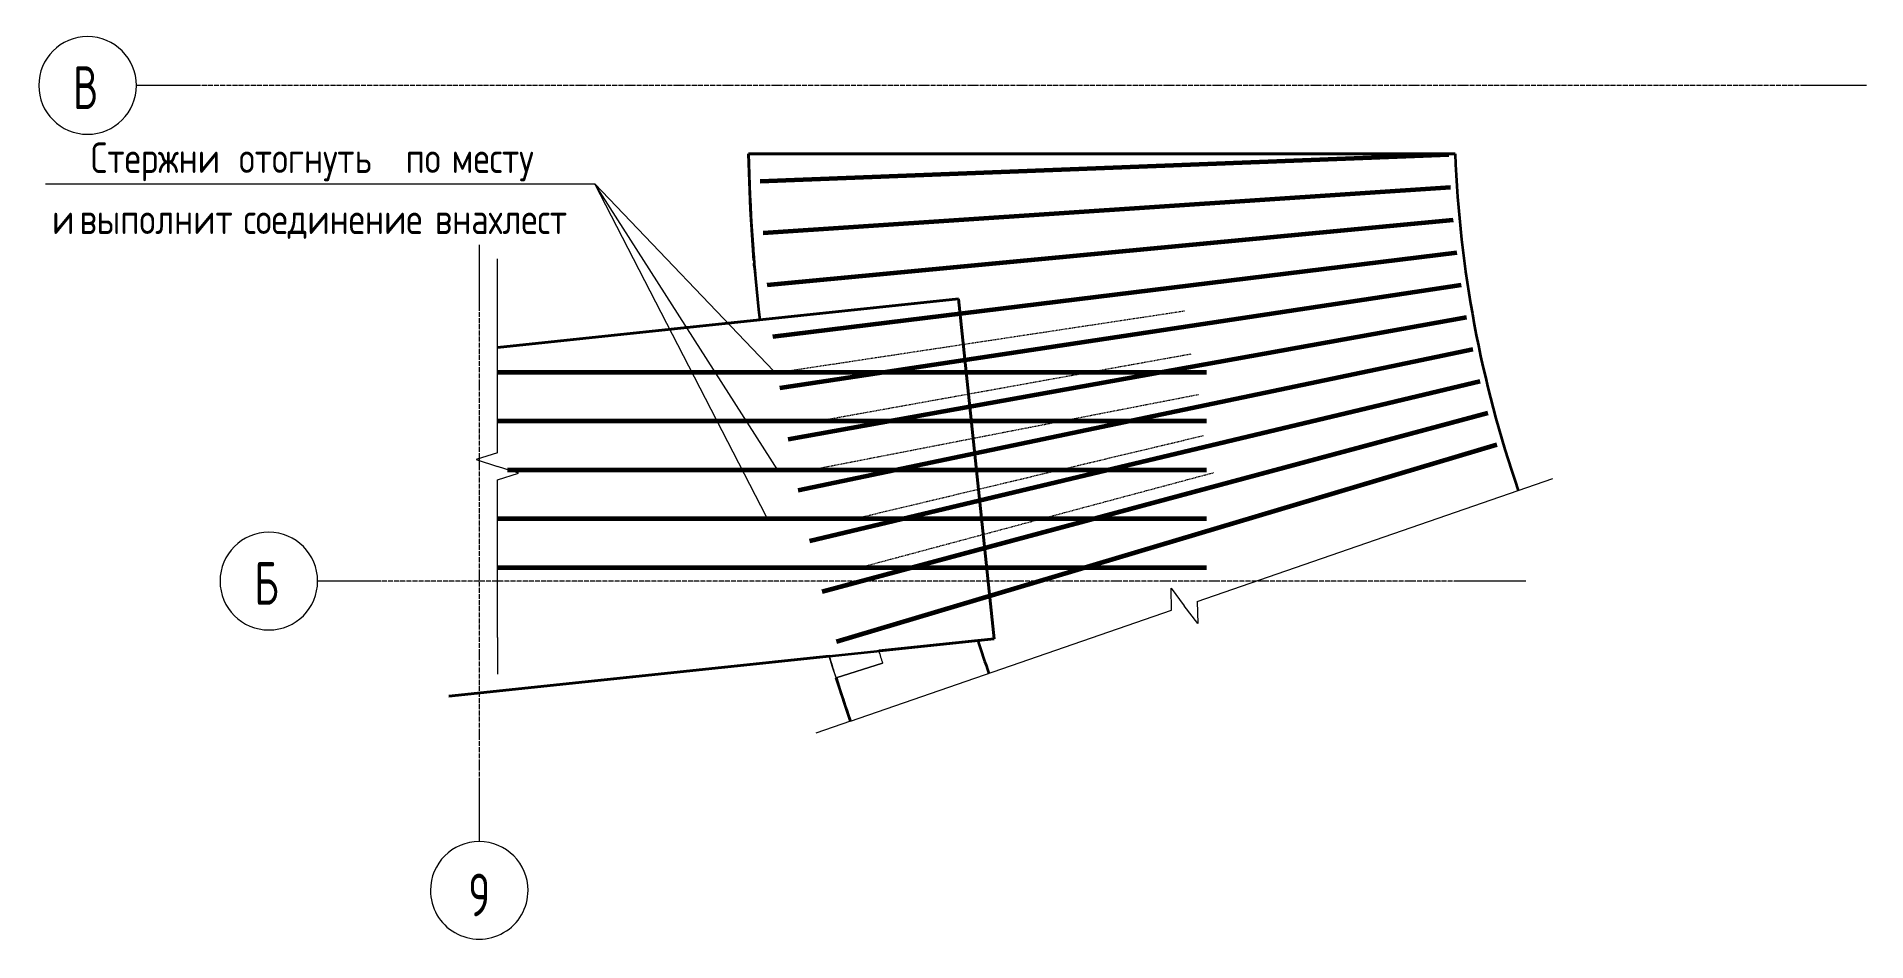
# Model space of a CAD drawing. Header units: millimetres. Extents: x 3129 to 68349, y -1586 to 12682.
# Drawn here: x 56709 to 64207, y 8035 to 11740 of the extents above; entities that cross this region are included whole.
import ezdxf

# ---------------------------------------------------------------- set-up
doc = ezdxf.new("R2010")
doc.units = ezdxf.units.MM
doc.linetypes.add('01 Штриховая _4 мм_', pattern=[6, 3.5, -2.5])
doc.linetypes.add('02 Штрихпунктирная _20 мм_', pattern=[25, 20, -2.5, 0, -2.5])
for name, color, linetype, lineweight in [('AA_Linii', 7, 'Continuous', 9), ('AA_Oformlenie', 7, 'Continuous', 9), ('AA_Vinoska', 7, 'Continuous', 9), ('AF_Perekritie_Опалубка', 253, 'Continuous', 20), ('AF_Stena_Арматура', 253, 'Continuous', 18), ('AF_Stena_Опалубка', 253, 'Continuous', 18), ('Армирование по площади несущей конструкции', 7, '01 Штриховая _4 мм_', 9), ('Оси', 7, 'Continuous', 9)]:
    doc.layers.add(name, color=color, linetype=linetype, lineweight=lineweight)
doc.styles.add('GOST Common_2', font='GOST Common.ttf', dxfattribs={"width": 0.85, "height": 125})
doc.styles.add('ISOCPEUR_6', font='isocpeur.ttf', dxfattribs={"width": 0.7, "height": 175})

msp = doc.modelspace()

# ---------------------------------------------------------------- texts
at = {"layer": 'AA_Vinoska', "char_height": 125, "attachment_point": 1, "style": 'GOST Common_2'}
for s, insert, width in [('Стержни', (56930.6903, 11306.4138), 691.655891), ('\\fGOST Common|b0|i0|c204|p34|;\\W.85; ', (57501.3635, 11306.4138), 44.293234), ('отогнуть', (57537.9091, 11306.4138), 783.649531), ('\\fGOST Common|b0|i0|c204|p34|;\\W.85; ', (58184.4846, 11306.4138), 44.293234), ('по', (58221.0302, 11306.4138), 183.987281), ('\\fGOST Common|b0|i0|c204|p34|;\\W.85; ', (58372.8348, 11306.4138), 44.293234), ('месту', (58409.3804, 11306.4138), 480.411234), ('\\fGOST Common|b0|i0|c204|p34|;\\W.85; ', (56847.8552, 11056.4138), 44.293234), ('\\fGOST Common|b0|i0|c204|p34|;\\W.85; ', (57519.7315, 11056.4138), 44.293234), ('\\fGOST Common|b0|i0|c204|p34|;\\W.85; ', (58304.0557, 11056.4138), 44.293234), ('\\fGOST Common|b0|i0|c204|p34|;\\W.85;и', (56771.9528, 11056.4138), 91.993641), ('выполнит', (56884.4007, 11056.4138), 770.020844), ('соединение', (57556.277, 11056.4138), 906.307719), ('внахлест', (58340.6013, 11056.4138), 756.392156)]:
    msp.add_mtext(s, dxfattribs=dict(at, insert=insert, width=width))
at = {"layer": 'Оси', "char_height": 175, "attachment_point": 1, "style": 'ISOCPEUR_6'}
for s, insert, width in [('\\fISOCPEUR|b0|i0|c204|p34|;\\W.7;В', (56857.8559, 11618.519), 120.653969), ('\\fISOCPEUR|b0|i0|c204|p34|;\\W.7;Б', (57600.6739, 9588.519), 120.653969), ('\\fISOCPEUR|b0|i0|c204|p34|;\\W.7;9', (58477.3617, 8312.1395), 103.818531)]:
    msp.add_mtext(s, dxfattribs=dict(at, insert=insert, width=width))

# ---------------------------------------------------------------- blocks, each defined once
blk = doc.blocks.new('011_ЛинияОбрыва _ЭлУзла_Линия_ - Тип 1-4086897-Рабочий план Армирование копия 1 - фрагмент 1')
at = {"layer": 'AA_Oformlenie'}
for p, q in [((0, 0), (645, 0)), ((756.3, 0), (1400, 0))]:
    blk.add_line(p, q, dxfattribs=at)
blk = doc.blocks.new('011_ЛинияОбрыва _ЭлУзла_Линия_ - Тип 1-4087138-Рабочий план Армирование копия 1 - фрагмент 1')
at = {"layer": 'AA_Oformlenie'}
for p, q in [((0, 0), (1392.5, 0)), ((1503.8, 0), (2895, 0))]:
    blk.add_line(p, q, dxfattribs=at)
blk = doc.blocks.new('Ось сетки - d_4мм-2765513-Рабочий план Армирование копия 1 - фрагмент 1')
at = {"layer": 'Оси'}
for start, end in [(360, 180), (360, 180), (180, 360), (180, 360)]:
    blk.add_arc((0, 0), 4, start, end, dxfattribs=at)
blk = doc.blocks.new('010_Текст с выноской - Текст 2 строки-4087263-Рабочий план Армирование копия 1 - фрагмент 1')
at = {"layer": 'AA_Vinoska'}
blk.add_line((-22.5, 0), (22.5, 0), dxfattribs=at)

# ---------------------------------------------------------------- linework, layer by layer
at = {"layer": 'AA_Linii', "lineweight": 60}
for p, q in [((62496.1612, 11255.7382), (59674.2434, 11147.3308)), ((62503.1761, 11121.885), (59685.3855, 10934.7273)), ((62513.9258, 10988.2799), (59702.4595, 10722.5178)), ((62528.4017, 10855.027), (59725.452, 10510.8678)), ((62546.5926, 10722.2302), (59754.3452, 10299.9423)), ((62568.4843, 10589.9932), (59789.1166, 10089.9058)), ((62594.0597, 10458.4189), (59829.7389, 9880.922)), ((58596.8486, 10365.998), (61502.2832, 10365.998)), ((62623.299, 10327.6101), (59876.1806, 9673.1539)), ((58596.8486, 10165.998), (61502.2832, 10165.998)), ((62656.1792, 10197.6687), (59928.4054, 9466.7636)), ((62692.6748, 10068.696), (59986.3726, 9261.912)), ((58638.8496, 9965.998), (61502.2832, 9965.998)), ((58596.8486, 9765.998), (61502.2832, 9765.998)), ((58596.8486, 9565.998), (61502.2832, 9565.998))]:
    msp.add_line(p, q, dxfattribs=at)
at = {"layer": 'AA_Linii', "linetype": '01 Штриховая _4 мм_', "lineweight": 20}
for p, q in [((59753.4585, 10365.998), (61414.5692, 10617.2175)), ((59912.2832, 10165.998), (61441.2053, 10441.0946)), ((59882.2832, 9965.998), (61471.1199, 10274.8365)), ((60062.2832, 9765.998), (61491.7994, 10106.5569)), ((60082.2832, 9565.998), (61533.3279, 9954.8043))]:
    msp.add_line(p, q, dxfattribs=at)
at = {"layer": 'AA_Vinoska'}
for p, q in [((59745.8387, 9964.8125), (58995.5637, 11137.2986)), ((59700.2855, 9773.9389), (58995.5637, 11137.2986)), ((59730.4089, 10369.8149), (58995.5637, 11137.2986)), ((58596.8486, 10679.3351), (58596.8486, 10829.3351)), ((58596.8486, 10035.6437), (58510.1985, 10007.4894)), ((58510.1985, 10007.4894), (58596.8486, 9979.3351)), ((58683.4511, 9951.8351), (58596.8486, 9979.3351)), ((58596.8486, 9924.3351), (58683.4511, 9951.8351)), ((62780.0323, 9881.2777), (62921.8125, 9930.2509)), ((61359.8673, 9390.7294), (61357.5856, 9481.5646)), ((61357.5856, 9481.5646), (61411.8533, 9408.6862)), ((61466.7551, 9335.9764), (61411.8533, 9408.6862)), ((61465.0764, 9427.0703), (61466.7551, 9335.9764)), ((58596.8486, 9279.3351), (58596.8486, 9129.3351)), ((60043.6744, 8936.0948), (59901.8942, 8887.1216))]:
    msp.add_line(p, q, dxfattribs=at)
at = {"layer": 'AF_Perekritie_Опалубка', "lineweight": 35}
for p, q in [((59625.5246, 11260), (62521.8064, 11260)), ((62521.8064, 11260), (59625.5246, 11260)), ((60486.6473, 10666.0834), (58596.8486, 10467.4576)), ((59671.7345, 10580.4326), (60486.6473, 10666.0834)), ((60486.6473, 10666.0834), (60632.9872, 9273.7528)), ((60632.9872, 9273.7528), (60486.6473, 10666.0834)), ((58596.8486, 10467.4576), (59671.7345, 10580.4326)), ((58397.497, 9038.7933), (60632.9872, 9273.7528)), ((60565.7767, 9266.6886), (60159.7066, 9224.009)), ((60632.9872, 9273.7528), (60565.7767, 9266.6886)), ((59957.0041, 9202.7041), (58397.497, 9038.7933)), ((58397.497, 9038.7933), (59957.0041, 9202.7041)), ((59729.4221, 9178.7842), (58417.6214, 9040.9084)), ((59734.6629, 9179.3351), (59729.4221, 9178.7842)), ((59877.6214, 9194.3606), (59734.6629, 9179.3351)), ((59957.0041, 9202.7041), (59877.6214, 9194.3606)), ((60043.6749, 8936.0933), (59984.7019, 9113.8277)), ((58412.6214, 9040.3829), (58397.497, 9038.7933)), ((58417.6214, 9040.9084), (58412.6214, 9040.3829))]:
    msp.add_line(p, q, dxfattribs=at)
at = {"layer": 'AF_Perekritie_Опалубка', "lineweight": 35, "flags": 128}
for points in [[(59648.2694, 10823.0263), (59634.2166, 11033.0477), (59625.5246, 11260)], [(59650.6778, 10793.8799), (59649.6242, 10806.4644), (59649.1686, 10811.9849)]]:
    msp.add_lwpolyline(points, dxfattribs=at)
at = {"layer": 'AF_Perekritie_Опалубка', "lineweight": 35}
for radius, start, end in [(7669.2095, 181.34488274, 186.43525035), (4774.2095, 182.16071065, 199.05563052), (4774.2095, 182.16071065, 199.05563052), (7669.2095, 181.71856116, 182.51254074), (7669.2095, 181.71856116, 182.51254074), (7669.2095, 183.16064922, 184.25590353), (7669.2095, 183.16064922, 184.25590353), (7669.2095, 184.79817539, 185.0050316), (7669.2095, 184.79817539, 185.0050316), (7069.2095, 197.90462532, 199.05578062), (7669.2095, 197.65649585, 199.05571033)]:
    msp.add_arc((67292.6214, 11440), radius, start, end, dxfattribs=at)
at = {"layer": 'AF_Stena_Арматура', "lineweight": 20}
for p, q in [((59648.2694, 10823.0263), (59649.1686, 10811.9845)), ((59671.7345, 10580.4326), (59870.6447, 10601.3389)), ((60159.7066, 9224.009), (59957.0041, 9202.7041)), ((59984.6905, 9113.8616), (60175.269, 9174.5233)), ((60175.269, 9174.5233), (59984.6905, 9113.8616))]:
    msp.add_line(p, q, dxfattribs=at)
at = {"layer": 'AF_Stena_Арматура', "lineweight": 20, "flags": 128}
msp.add_lwpolyline([(59984.6905, 9113.8616), (59970.71, 9158.2491), (59957.0046, 9202.704)], dxfattribs=at)
at = {"layer": 'AF_Stena_Арматура', "lineweight": 20}
for radius, start, end in [(7669.2095, 181.71856116, 182.51254074), (7669.2095, 181.71856116, 182.51254074), (7669.2095, 183.16064922, 184.25590353), (7669.2095, 183.16064922, 184.25590353), (7669.2095, 184.79817539, 185.0050316), (7669.2095, 184.79817539, 185.0050316), (7669.2095, 184.83283282, 186.43525035), (7469.2095, 197.25851357, 197.65644393), (7469.2095, 197.25968895, 197.65644393), (7669.2095, 196.96122469, 197.65644393)]:
    msp.add_arc((67292.6214, 11440), radius, start, end, dxfattribs=at)
at = {"layer": 'AF_Stena_Опалубка', "lineweight": 20}
for p, q in [((59957.0041, 9202.7041), (58397.497, 9038.7933)), ((58397.497, 9038.7933), (59957.0041, 9202.7041))]:
    msp.add_line(p, q, dxfattribs=at)
at = {"layer": 'Армирование по площади несущей конструкции', "lineweight": 20}
for p, q in [((60486.6473, 10666.0834), (58596.8486, 10467.4576)), ((59671.7345, 10580.4326), (58596.8486, 10467.4576)), ((59663.6282, 10579.5806), (58596.8486, 10467.4576)), ((59663.6282, 10579.5806), (58596.8486, 10467.4576)), ((58397.497, 9038.7933), (60632.9872, 9273.7528)), ((58397.497, 9038.7933), (59957.0041, 9202.7041)), ((58397.497, 9038.7933), (59809.9681, 9187.25)), ((58397.497, 9038.7933), (59809.9681, 9187.25))]:
    msp.add_line(p, q, dxfattribs=at)
at = {"layer": 'Оси'}
for p, q in [((57367.5944, 11540), (57117.5944, 11540)), ((64206.9575, 11540), (63956.9575, 11540)), ((58522.6214, 10887.004), (58522.6214, 10637.004)), ((58110.4124, 9510), (57860.4124, 9510)), ((62811.3886, 9510), (62561.3886, 9510)), ((58522.6214, 8693.5937), (58522.6214, 8443.5937))]:
    msp.add_line(p, q, dxfattribs=at)
at = {"layer": 'Оси', "linetype": '02 Штрихпунктирная _20 мм_'}
for p, q in [((63956.9575, 11540), (57367.5944, 11540)), ((58522.6214, 10637.004), (58522.6214, 8693.5937)), ((62561.3886, 9510), (58110.4124, 9510))]:
    msp.add_line(p, q, dxfattribs=at)

# ---------------------------------------------------------------- block references
at = {"layer": 'AA_Oformlenie'}
for name, p, rotation in [('011_ЛинияОбрыва _ЭлУзла_Линия_ - Тип 1-4086897-Рабочий план Армирование копия 1 - фрагмент 1', (58596.8486, 9279.3351), 89.99999999999982), ('011_ЛинияОбрыва _ЭлУзла_Линия_ - Тип 1-4087138-Рабочий план Армирование копия 1 - фрагмент 1', (60043.6744, 8936.0948), 19.05575242344326)]:
    msp.add_blockref(name, p, dxfattribs=dict(at, rotation=rotation))
at = {"layer": 'AA_Vinoska', "xscale": 50, "yscale": 50, "zscale": 50}
msp.add_blockref('010_Текст с выноской - Текст 2 строки-4087263-Рабочий план Армирование копия 1 - фрагмент 1', (57870.5637, 11137.2986), dxfattribs=at)
at = {"layer": 'Оси', "xscale": 49.99999999999998, "yscale": 49.99999999999998, "zscale": 49.99999999999998}
for p, rotation in [((56917.5944, 11540), 89.9999999999998), ((57660.4124, 9510), 89.99999999999982), ((58522.6214, 8243.5937), 180)]:
    msp.add_blockref('Ось сетки - d_4мм-2765513-Рабочий план Армирование копия 1 - фрагмент 1', p, dxfattribs=dict(at, rotation=rotation))

msp.set_redraw_order([(e.dxf.handle, doc.entitydb.next_handle()) for e in msp.query("TEXT MTEXT ATTDEF DIMENSION ARC_DIMENSION")])  # texts and dimensions are drawn at this point

doc.saveas('drawing.dxf')
